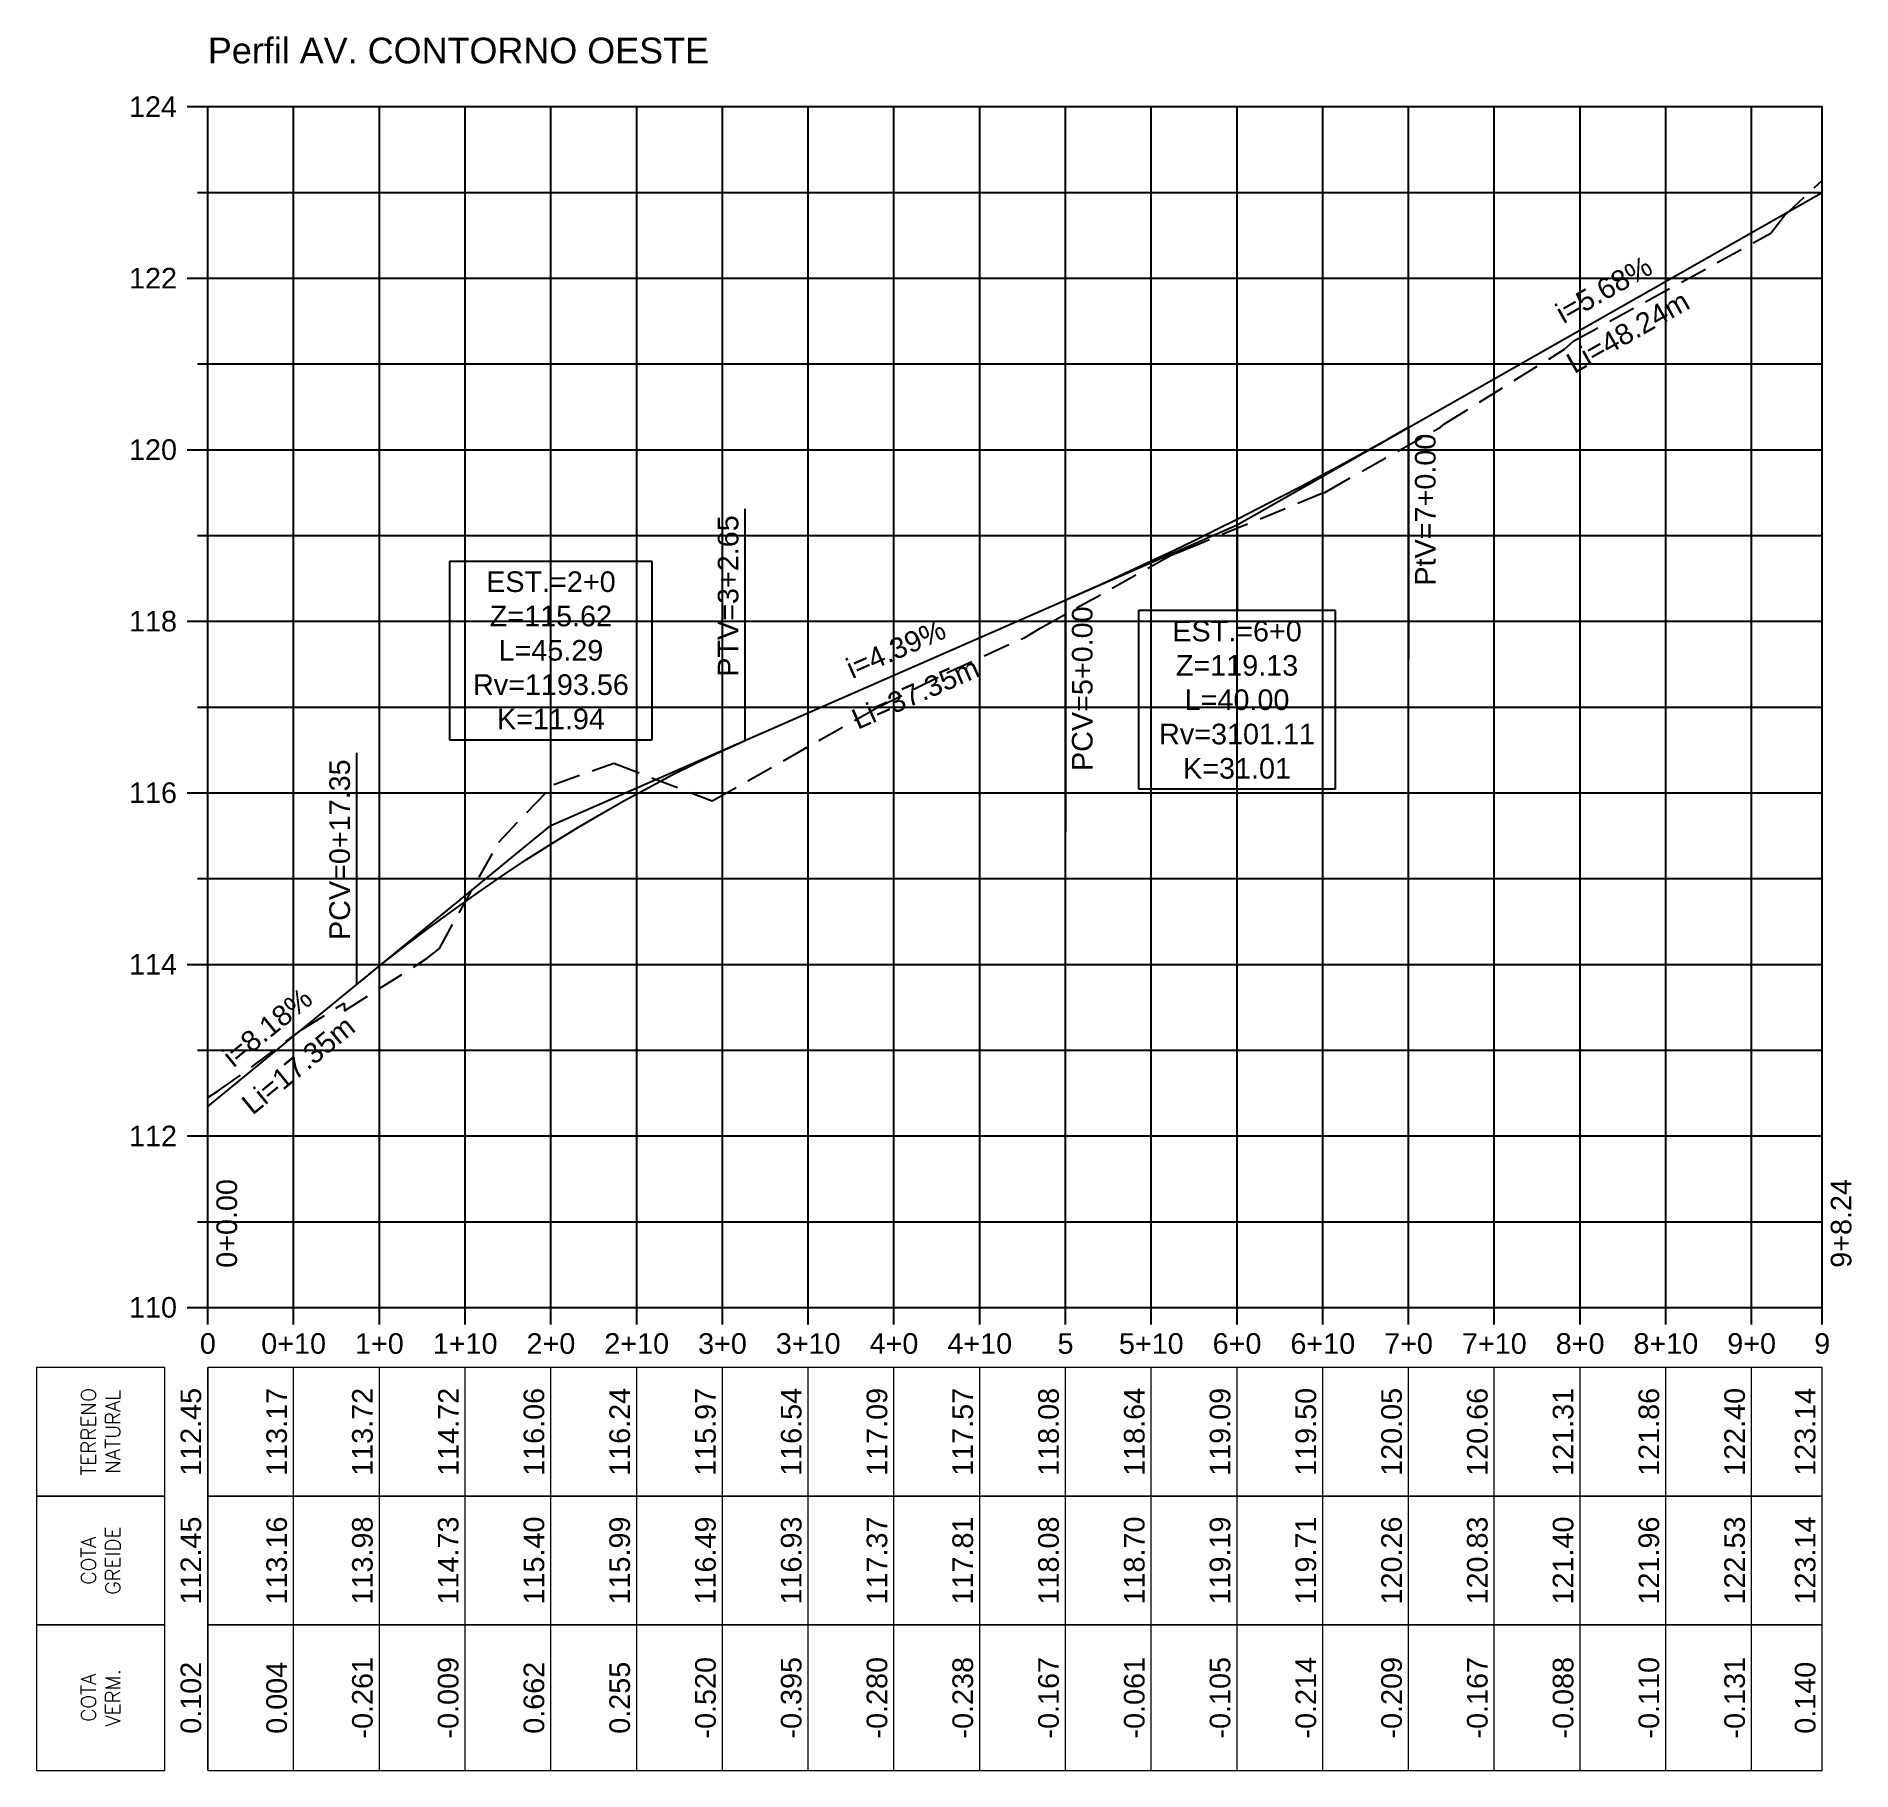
# Model space of a CAD drawing. Header units: metres. Extents: x 437145 to 443371, y 9612590 to 9615494.
# Drawn here: x 441651.3 to 441863, y 9615291.6 to 9615493.8 of the extents above; entities that cross this region are included whole.
import ezdxf

# ---------------------------------------------------------------- set-up
doc = ezdxf.new("R2010")
doc.units = ezdxf.units.M
doc.linetypes.add('HIDDEN', pattern=[9.525, 6.35, -3.175])
for name, color, linetype in [('Borda', 1, 'Continuous'), ('Cota', 2, 'Continuous'), ('COTA-TN', 7, 'Continuous'), ('Estacas', 7, 'Continuous'), ('Malha', 251, 'Continuous'), ('PIs', 2, 'Continuous'), ('Plataforma 1', 10, 'Continuous'), ('Terreno', 3, 'HIDDEN'), ('TEXTO', 7, 'Continuous'), ('TXT-Curvas', 7, 'Continuous'), ('TXT-Estacas', 7, 'Continuous'), ('TXT-Perfil', 7, 'Continuous')]:
    doc.layers.add(name, color=color, linetype=linetype)
doc.styles.add('ARIAL', font='arial.ttf')
doc.styles.add('ROMANS', font='romans.shx')

msp = doc.modelspace()

# ---------------------------------------------------------------- texts
at = {"layer": 'Cota', "color": 2, "linetype": 'Continuous', "lineweight": -3, "char_height": 2.4, "attachment_point": 6, "style": 'ARIAL'}
for s, insert in [('{\\C256;124  }', (441667.75, 9615485.62)), ('{\\C256;122  }', (441667.75, 9615465.62)), ('{\\C256;120  }', (441667.75, 9615445.62)), ('{\\C256;118  }', (441667.75, 9615425.62)), ('{\\C256;116  }', (441667.75, 9615405.62)), ('{\\C256;114  }', (441667.75, 9615385.62)), ('{\\C256;112  }', (441667.75, 9615365.62)), ('{\\C256;110  }', (441667.75, 9615345.62))]:
    msp.add_mtext(s, dxfattribs=dict(at, insert=insert))
at = {"layer": 'COTA-TN', "color": 7, "linetype": 'Continuous', "lineweight": -3, "char_height": 1.7, "attachment_point": 5, "rotation": 90, "style": 'ROMANS'}
for s, insert in [('{\\C256;TERRENO\\PNATURAL}', (441658.85, 9615331.12)), ('{\\C256;COTA\\PGREIDE}', (441658.85, 9615316.12)), ('{\\C256;COTA\\PVERM.}', (441658.85, 9615300.12))]:
    msp.add_mtext(s, dxfattribs=dict(at, insert=insert))
at = {"layer": 'Estacas', "color": 7, "linetype": 'Continuous', "lineweight": -3, "char_height": 2.4, "attachment_point": 2, "style": 'ARIAL'}
for s, insert in [('{\\C256;0}', (441671.35, 9615342.62)), ('{\\C256;0+10}', (441681.35, 9615342.62)), ('{\\C256;1+0}', (441691.35, 9615342.62)), ('{\\C256;1+10}', (441701.35, 9615342.62)), ('{\\C256;2+0}', (441711.35, 9615342.62)), ('{\\C256;2+10}', (441721.35, 9615342.62)), ('{\\C256;3+0}', (441731.35, 9615342.62)), ('{\\C256;3+10}', (441741.35, 9615342.62)), ('{\\C256;4+0}', (441751.35, 9615342.62)), ('{\\C256;4+10}', (441761.35, 9615342.62)), ('{\\C256;5}', (441771.35, 9615342.62)), ('{\\C256;5+10}', (441781.35, 9615342.62)), ('{\\C256;6+0}', (441791.35, 9615342.62)), ('{\\C256;6+10}', (441801.35, 9615342.62)), ('{\\C256;7+0}', (441811.35, 9615342.62)), ('{\\C256;7+10}', (441821.35, 9615342.62)), ('{\\C256;8+0}', (441831.35, 9615342.62)), ('{\\C256;8+10}', (441841.35, 9615342.62)), ('{\\C256;9+0}', (441851.35, 9615342.62)), ('{\\C256;9}', (441859.58, 9615342.62))]:
    msp.add_mtext(s, dxfattribs=dict(at, insert=insert))
at = {"layer": 'TEXTO', "color": 4, "linetype": 'Continuous', "lineweight": -3, "insert": (441671.35, 9615490.62), "char_height": 3, "attachment_point": 7, "style": 'ARIAL'}
msp.add_mtext('Perfil AV. CONTORNO OESTE', dxfattribs=at)
at = {"layer": 'TEXTO', "color": 7, "linetype": 'Continuous', "lineweight": -3, "char_height": 2.4, "style": 'ARIAL'}
for s, insert, attachment_point, rotation in [('i=5.68%', (441834.73, 9615463.23), 8, 29.5792), ('Li=48.24m', (441836.33, 9615460.4), 2, 29.5792), ('i=4.39%', (441752.07, 9615421.29), 8, 23.6829), ('Li=37.35m', (441753.37, 9615418.32), 2, 23.6829), ('i=8.18%', (441679.07, 9615377.33), 8, 39.2867), ('Li=17.35m', (441681.13, 9615374.81), 2, 39.2867)]:
    msp.add_mtext(s, dxfattribs=dict(at, insert=insert, attachment_point=attachment_point, rotation=rotation))
at = {"layer": 'TXT-Curvas', "color": 7, "linetype": 'Continuous', "lineweight": -3, "char_height": 2.4, "rotation": 90, "style": 'ARIAL'}
for s, insert, attachment_point in [('{\\C256;PtV=7+0.00}', (441812.1, 9615447.49), 3), ('{\\C256;PTV=3+2.65}', (441733.24, 9615437.98), 9), ('{\\C256;PCV=5+0.00}', (441772.1, 9615427.36), 3), ('{\\C256;PCV=0+17.35}', (441687.95, 9615409.52), 9)]:
    msp.add_mtext(s, dxfattribs=dict(at, insert=insert, attachment_point=attachment_point))
at = {"layer": 'TXT-Curvas', "color": 7, "linetype": 'Continuous', "lineweight": -3, "char_height": 2.4, "style": 'ARIAL'}
for s, insert, attachment_point in [('EST.=2+0\\PZ=115.62\\PL=45.29\\PRv=1193.56\\PK=11.94', (441711.35, 9615413), 8), ('EST.=6+0\\PZ=119.13\\PL=40.00\\PRv=3101.11\\PK=31.01', (441791.35, 9615425.68), 2)]:
    msp.add_mtext(s, dxfattribs=dict(at, insert=insert, attachment_point=attachment_point))
at = {"layer": 'TXT-Estacas', "color": 7, "linetype": 'Continuous', "lineweight": -3, "char_height": 2.4, "attachment_point": 2, "rotation": 90, "style": 'ARIAL'}
for s, insert in [('0+0.00', (441672.35, 9615355.42)), ('9+8.24', (441860.58, 9615355.42))]:
    msp.add_mtext(s, dxfattribs=dict(at, insert=insert))
at = {"layer": 'TXT-Perfil', "color": 7, "linetype": 'Continuous', "lineweight": -3, "char_height": 2.4, "attachment_point": 8, "rotation": 90, "style": 'ARIAL'}
for s, insert in [('112.45', (441670.6, 9615331.12)), ('113.17', (441680.6, 9615331.12)), ('113.72', (441690.6, 9615331.12)), ('114.72', (441700.6, 9615331.12)), ('116.06', (441710.6, 9615331.12)), ('116.24', (441720.6, 9615331.12)), ('115.97', (441730.6, 9615331.12)), ('116.54', (441740.6, 9615331.12)), ('117.09', (441750.6, 9615331.12)), ('117.57', (441760.6, 9615331.12)), ('118.08', (441770.6, 9615331.12)), ('118.64', (441780.6, 9615331.12)), ('119.09', (441790.6, 9615331.12)), ('119.50', (441800.6, 9615331.12)), ('120.05', (441810.6, 9615331.12)), ('120.66', (441820.6, 9615331.12)), ('121.31', (441830.6, 9615331.12)), ('121.86', (441840.6, 9615331.12)), ('122.40', (441850.6, 9615331.12)), ('123.14', (441858.83, 9615331.12)), ('112.45', (441670.6, 9615316.12)), ('113.16', (441680.6, 9615316.12)), ('113.98', (441690.6, 9615316.12)), ('114.73', (441700.6, 9615316.12)), ('115.40', (441710.6, 9615316.12)), ('115.99', (441720.6, 9615316.12)), ('116.49', (441730.6, 9615316.12)), ('116.93', (441740.6, 9615316.12)), ('117.37', (441750.6, 9615316.12)), ('117.81', (441760.6, 9615316.12)), ('118.08', (441770.6, 9615316.12)), ('118.70', (441780.6, 9615316.12)), ('119.19', (441790.6, 9615316.12)), ('119.71', (441800.6, 9615316.12)), ('120.26', (441810.6, 9615316.12)), ('120.83', (441820.6, 9615316.12)), ('121.40', (441830.6, 9615316.12)), ('121.96', (441840.6, 9615316.12)), ('122.53', (441850.6, 9615316.12)), ('123.14', (441858.83, 9615316.12)), ('-0.261', (441690.6, 9615300.12)), ('-0.009', (441700.6, 9615300.12)), ('-0.520', (441730.6, 9615300.12)), ('-0.395', (441740.6, 9615300.12)), ('-0.280', (441750.6, 9615300.12)), ('-0.238', (441760.6, 9615300.12)), ('-0.167', (441770.6, 9615300.12)), ('-0.061', (441780.6, 9615300.12)), ('-0.105', (441790.6, 9615300.12)), ('-0.214', (441800.6, 9615300.12)), ('-0.209', (441810.6, 9615300.12)), ('-0.167', (441820.6, 9615300.12)), ('-0.088', (441830.6, 9615300.12)), ('-0.110', (441840.6, 9615300.12)), ('-0.131', (441850.6, 9615300.12)), ('0.102', (441670.6, 9615300.12)), ('0.004', (441680.6, 9615300.12)), ('0.662', (441710.6, 9615300.12)), ('0.255', (441720.6, 9615300.12)), ('0.140', (441858.83, 9615300.12))]:
    msp.add_mtext(s, dxfattribs=dict(at, insert=insert))

# ---------------------------------------------------------------- linework, layer by layer
at = {"layer": 'Borda', "color": 3, "linetype": 'Continuous', "lineweight": -3}
for p, q in [((441668.95, 9615485.62), (441671.35, 9615485.62)), ((441670.15, 9615475.62), (441671.35, 9615475.62)), ((441668.95, 9615465.62), (441671.35, 9615465.62)), ((441670.15, 9615455.62), (441671.35, 9615455.62)), ((441668.95, 9615445.62), (441671.35, 9615445.62)), ((441670.15, 9615435.62), (441671.35, 9615435.62)), ((441668.95, 9615425.62), (441671.35, 9615425.62)), ((441670.15, 9615415.62), (441671.35, 9615415.62)), ((441668.95, 9615405.62), (441671.35, 9615405.62)), ((441670.15, 9615395.62), (441671.35, 9615395.62)), ((441668.95, 9615385.62), (441671.35, 9615385.62)), ((441670.15, 9615375.62), (441671.35, 9615375.62)), ((441668.95, 9615365.62), (441671.35, 9615365.62)), ((441670.15, 9615355.62), (441671.35, 9615355.62)), ((441668.95, 9615345.62), (441671.35, 9615345.62))]:
    msp.add_line(p, q, dxfattribs=at)
at = {"layer": 'Borda', "color": 1, "linetype": 'Continuous', "lineweight": -3}
for p, q in [((441671.35, 9615345.62), (441671.35, 9615485.62)), ((441671.35, 9615485.62), (441859.58, 9615485.62)), ((441859.58, 9615345.62), (441859.58, 9615485.62)), ((441671.35, 9615345.62), (441859.58, 9615345.62))]:
    msp.add_line(p, q, dxfattribs=at)
at = {"layer": 'COTA-TN', "color": 8, "linetype": 'Continuous', "lineweight": 13}
for p, q in [((441671.35, 9615291.62), (441671.35, 9615338.62)), ((441681.35, 9615291.62), (441681.35, 9615338.62)), ((441691.35, 9615291.62), (441691.35, 9615338.62)), ((441701.35, 9615291.62), (441701.35, 9615338.62)), ((441711.35, 9615291.62), (441711.35, 9615338.62)), ((441721.35, 9615291.62), (441721.35, 9615338.62)), ((441731.35, 9615291.62), (441731.35, 9615338.62)), ((441741.35, 9615291.62), (441741.35, 9615338.62)), ((441751.35, 9615291.62), (441751.35, 9615338.62)), ((441761.35, 9615291.62), (441761.35, 9615338.62)), ((441771.35, 9615291.62), (441771.35, 9615338.62)), ((441781.35, 9615291.62), (441781.35, 9615338.62)), ((441791.35, 9615291.62), (441791.35, 9615338.62)), ((441801.35, 9615291.62), (441801.35, 9615338.62)), ((441811.35, 9615291.62), (441811.35, 9615338.62)), ((441821.35, 9615291.62), (441821.35, 9615338.62)), ((441831.35, 9615291.62), (441831.35, 9615338.62)), ((441841.35, 9615291.62), (441841.35, 9615338.62)), ((441851.35, 9615291.62), (441851.35, 9615338.62)), ((441859.58, 9615291.62), (441859.58, 9615338.62))]:
    msp.add_line(p, q, dxfattribs=at)
for points in [[(441666.35, 9615323.62), (441666.35, 9615338.62), (441651.35, 9615338.62), (441651.35, 9615323.62)], [(441671.35, 9615323.62), (441859.58, 9615323.62), (441859.58, 9615338.62), (441671.35, 9615338.62)], [(441666.35, 9615308.62), (441666.35, 9615323.62), (441651.35, 9615323.62), (441651.35, 9615308.62)], [(441671.35, 9615308.62), (441859.58, 9615308.62), (441859.58, 9615323.62), (441671.35, 9615323.62)], [(441666.35, 9615291.62), (441666.35, 9615308.62), (441651.35, 9615308.62), (441651.35, 9615291.62)], [(441671.35, 9615291.62), (441859.58, 9615291.62), (441859.58, 9615308.62), (441671.35, 9615308.62)]]:
    msp.add_3dface(points, dxfattribs=at)
at = {"layer": 'Estacas', "color": 3, "linetype": 'Continuous', "lineweight": -3}
for p, q in [((441671.35, 9615343.62), (441671.35, 9615345.62)), ((441681.35, 9615343.62), (441681.35, 9615345.62)), ((441691.35, 9615343.62), (441691.35, 9615345.62)), ((441701.35, 9615343.62), (441701.35, 9615345.62)), ((441711.35, 9615343.62), (441711.35, 9615345.62)), ((441721.35, 9615343.62), (441721.35, 9615345.62)), ((441731.35, 9615343.62), (441731.35, 9615345.62)), ((441741.35, 9615343.62), (441741.35, 9615345.62)), ((441751.35, 9615343.62), (441751.35, 9615345.62)), ((441761.35, 9615343.62), (441761.35, 9615345.62)), ((441771.35, 9615343.62), (441771.35, 9615345.62)), ((441781.35, 9615343.62), (441781.35, 9615345.62)), ((441791.35, 9615343.62), (441791.35, 9615345.62)), ((441801.35, 9615343.62), (441801.35, 9615345.62)), ((441811.35, 9615343.62), (441811.35, 9615345.62)), ((441821.35, 9615343.62), (441821.35, 9615345.62)), ((441831.35, 9615343.62), (441831.35, 9615345.62)), ((441841.35, 9615343.62), (441841.35, 9615345.62)), ((441851.35, 9615343.62), (441851.35, 9615345.62)), ((441859.58, 9615343.62), (441859.58, 9615345.62))]:
    msp.add_line(p, q, dxfattribs=at)
at = {"layer": 'Malha', "color": 251, "linetype": 'Continuous', "lineweight": -3}
for p, q in [((441671.35, 9615485.62), (441859.58, 9615485.62)), ((441671.35, 9615345.62), (441671.35, 9615485.62)), ((441681.35, 9615345.62), (441681.35, 9615485.62)), ((441691.35, 9615345.62), (441691.35, 9615485.62)), ((441701.35, 9615345.62), (441701.35, 9615485.62)), ((441711.35, 9615345.62), (441711.35, 9615485.62)), ((441721.35, 9615345.62), (441721.35, 9615485.62)), ((441731.35, 9615345.62), (441731.35, 9615485.62)), ((441741.35, 9615345.62), (441741.35, 9615485.62)), ((441751.35, 9615345.62), (441751.35, 9615485.62)), ((441761.35, 9615345.62), (441761.35, 9615485.62)), ((441771.35, 9615345.62), (441771.35, 9615485.62)), ((441781.35, 9615345.62), (441781.35, 9615485.62)), ((441791.35, 9615345.62), (441791.35, 9615485.62)), ((441801.35, 9615345.62), (441801.35, 9615485.62)), ((441811.35, 9615345.62), (441811.35, 9615485.62)), ((441821.35, 9615345.62), (441821.35, 9615485.62)), ((441831.35, 9615345.62), (441831.35, 9615485.62)), ((441841.35, 9615345.62), (441841.35, 9615485.62)), ((441851.35, 9615345.62), (441851.35, 9615485.62)), ((441859.58, 9615345.62), (441859.58, 9615485.62)), ((441671.35, 9615475.62), (441859.58, 9615475.62)), ((441671.35, 9615465.62), (441859.58, 9615465.62)), ((441671.35, 9615455.62), (441859.58, 9615455.62)), ((441671.35, 9615445.62), (441859.58, 9615445.62)), ((441671.35, 9615435.62), (441859.58, 9615435.62)), ((441671.35, 9615425.62), (441859.58, 9615425.62)), ((441671.35, 9615415.62), (441859.58, 9615415.62)), ((441671.35, 9615405.62), (441859.58, 9615405.62)), ((441671.35, 9615395.62), (441859.58, 9615395.62)), ((441671.35, 9615385.62), (441859.58, 9615385.62)), ((441671.35, 9615375.62), (441859.58, 9615375.62)), ((441671.35, 9615365.62), (441859.58, 9615365.62)), ((441671.35, 9615355.62), (441859.58, 9615355.62)), ((441671.35, 9615345.62), (441859.58, 9615345.62))]:
    msp.add_line(p, q, dxfattribs=at)
at = {"layer": 'PIs', "color": 2, "linetype": 'Continuous', "lineweight": -3}
for p, q in [((441671.35, 9615345.62), (441671.35, 9615485.62)), ((441859.58, 9615345.62), (441859.58, 9615485.62))]:
    msp.add_line(p, q, dxfattribs=at)
at = {"layer": 'Plataforma 1', "color": 10, "linetype": 'Continuous', "lineweight": -3, "ltscale": 2}
for p, q in [((441791.35, 9615436.88), (441859.58, 9615475.62)), ((441806.35, 9615445.44), (441808.85, 9615446.83)), ((441808.85, 9615446.83), (441811.35, 9615448.24)), ((441803.85, 9615444.07), (441806.35, 9615445.44)), ((441798.85, 9615441.39), (441801.35, 9615442.72)), ((441801.35, 9615442.72), (441803.85, 9615444.07)), ((441793.85, 9615438.8), (441796.35, 9615440.09)), ((441796.35, 9615440.09), (441798.85, 9615441.39)), ((441791.35, 9615437.53), (441793.85, 9615438.8)), ((441711.35, 9615401.8), (441791.35, 9615436.88)), ((441786.35, 9615435.05), (441788.85, 9615436.28)), ((441788.85, 9615436.28), (441791.35, 9615437.53)), ((441781.35, 9615432.66), (441783.85, 9615433.85)), ((441783.85, 9615433.85), (441786.35, 9615435.05)), ((441776.35, 9615430.35), (441778.85, 9615431.49)), ((441778.85, 9615431.49), (441781.35, 9615432.66)), ((441773.85, 9615429.22), (441776.35, 9615430.35)), ((441771.35, 9615428.11), (441773.85, 9615429.22)), ((441728.33, 9615409.11), (441731.16, 9615410.45)), ((441731.16, 9615410.45), (441733.99, 9615411.73)), ((441725.5, 9615407.7), (441728.33, 9615409.11)), ((441719.84, 9615404.68), (441722.67, 9615406.22)), ((441722.67, 9615406.22), (441725.5, 9615407.7)), ((441717.01, 9615403.07), (441719.84, 9615404.68)), ((441671.35, 9615369.07), (441711.35, 9615401.8)), ((441714.18, 9615401.39), (441717.01, 9615403.07)), ((441711.35, 9615399.65), (441714.18, 9615401.39)), ((441705.68, 9615395.95), (441708.52, 9615397.83)), ((441708.52, 9615397.83), (441711.35, 9615399.65)), ((441702.85, 9615394.01), (441705.68, 9615395.95)), ((441700.02, 9615391.99), (441702.85, 9615394.01)), ((441697.19, 9615389.91), (441700.02, 9615391.99)), ((441694.36, 9615387.77), (441697.19, 9615389.91)), ((441691.53, 9615385.55), (441694.36, 9615387.77)), ((441688.7, 9615383.27), (441691.53, 9615385.55))]:
    msp.add_line(p, q, dxfattribs=at)
at = {"layer": 'Terreno', "color": 3, "linetype": 'HIDDEN', "lineweight": -3, "ltscale": 0.5}
for p, q in [((441855.16, 9615472.9), (441859.58, 9615477.01)), ((441853.6, 9615470.86), (441855.16, 9615472.9)), ((441830.63, 9615458.31), (441853.6, 9615470.86)), ((441815.56, 9615448.64), (441829.55, 9615457.35)), ((441829.55, 9615457.35), (441830.63, 9615458.31)), ((441815.07, 9615448.25), (441815.56, 9615448.64)), ((441801.79, 9615440.77), (441815.07, 9615448.25)), ((441785.22, 9615433.96), (441801.37, 9615440.59)), ((441801.37, 9615440.59), (441801.57, 9615440.64)), ((441801.57, 9615440.64), (441801.79, 9615440.77)), ((441783.59, 9615433.3), (441785.22, 9615433.96)), ((441768.49, 9615424.84), (441783.51, 9615433.26)), ((441783.51, 9615433.26), (441783.59, 9615433.3)), ((441757.52, 9615419.61), (441766.69, 9615423.78)), ((441766.69, 9615423.78), (441768.49, 9615424.84)), ((441749.41, 9615415.57), (441757.52, 9615419.61)), ((441730.17, 9615404.67), (441747.9, 9615414.72)), ((441747.9, 9615414.72), (441749.41, 9615415.57)), ((441711.67, 9615406.61), (441718.69, 9615409.09)), ((441718.69, 9615409.09), (441730.17, 9615404.67)), ((441705.28, 9615399.88), (441711.67, 9615406.61)), ((441698.34, 9615387.48), (441705.28, 9615399.88)), ((441696.93, 9615386.33), (441698.34, 9615387.48)), ((441687.27, 9615380.21), (441696.93, 9615386.33)), ((441682.25, 9615377.97), (441687.23, 9615381.1)), ((441687.23, 9615381.1), (441687.27, 9615380.21)), ((441676.64, 9615373.79), (441682.25, 9615377.97)), ((441672.56, 9615370.86), (441676.64, 9615373.79)), ((441671.35, 9615370.1), (441672.56, 9615370.86))]:
    msp.add_line(p, q, dxfattribs=at)
at = {"layer": 'TXT-Curvas', "color": 7, "linetype": 'Continuous', "lineweight": -3}
for p, q in [((441811.35, 9615448.24), (441811.35, 9615421.24)), ((441733.99, 9615411.73), (441733.99, 9615438.73)), ((441791.35, 9615436.88), (441791.35, 9615426.88)), ((441699.52, 9615432.6), (441699.52, 9615411.8)), ((441723.17, 9615432.6), (441699.52, 9615432.6)), ((441723.17, 9615411.8), (441723.17, 9615432.6)), ((441771.35, 9615428.11), (441771.35, 9615401.11)), ((441779.86, 9615426.88), (441779.86, 9615406.08)), ((441802.83, 9615426.88), (441779.86, 9615426.88)), ((441802.83, 9615406.08), (441802.83, 9615426.88)), ((441688.7, 9615383.27), (441688.7, 9615410.27)), ((441699.52, 9615411.8), (441723.17, 9615411.8)), ((441711.35, 9615401.8), (441711.35, 9615411.8)), ((441779.86, 9615406.08), (441802.83, 9615406.08))]:
    msp.add_line(p, q, dxfattribs=at)

msp.set_redraw_order([(e.dxf.handle, doc.entitydb.next_handle()) for e in msp.query("TEXT MTEXT ATTDEF DIMENSION ARC_DIMENSION")])  # texts and dimensions are drawn at this point

doc.saveas('drawing.dxf')
